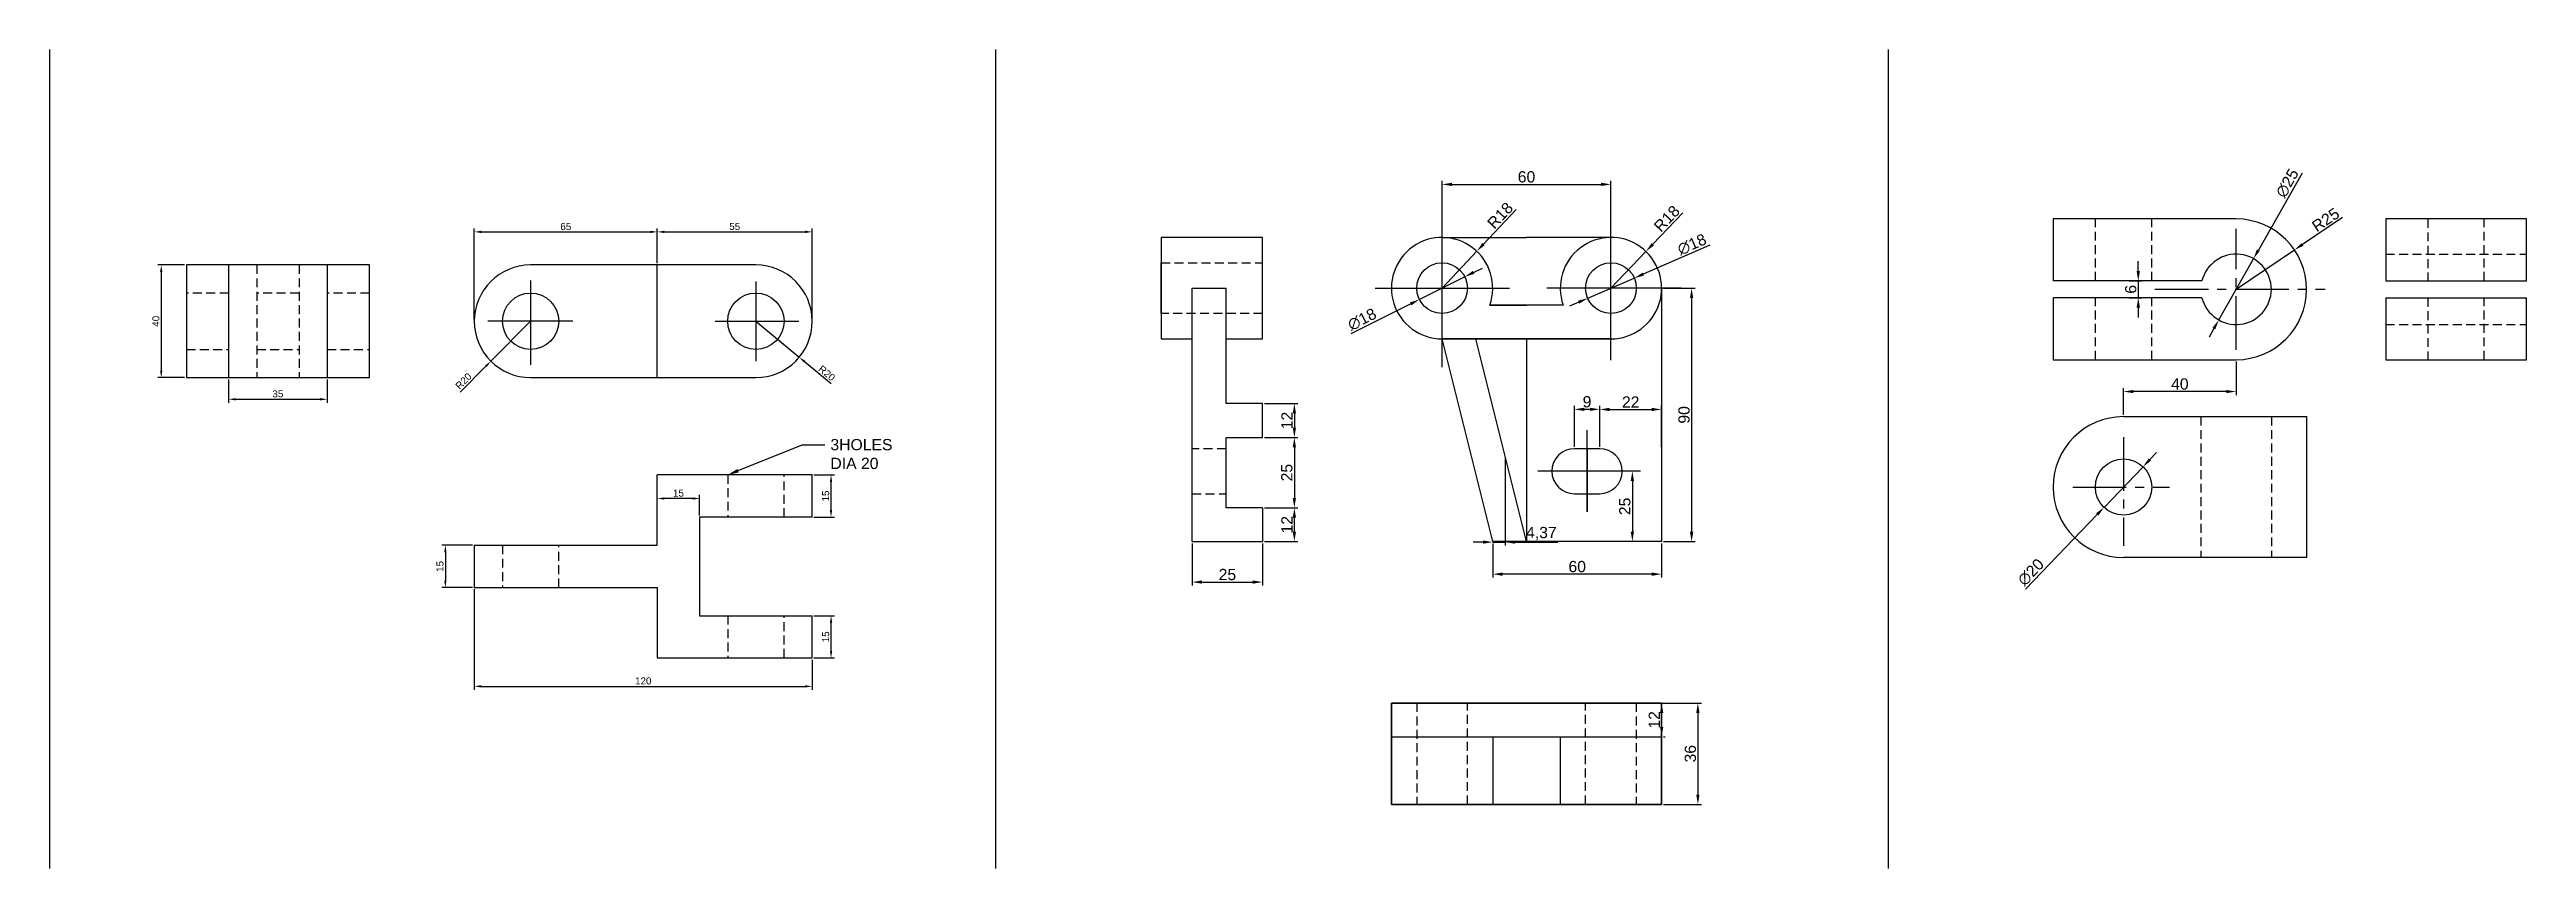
# Model space of a CAD drawing. Header units: millimetres. Extents: x 0 to 8460, y 0 to 1619.
# Drawn here: x 3336 to 4216, y 1328 to 1619 of the extents above; entities that cross this region are included whole.
import ezdxf
from ezdxf import colors
from ezdxf.entities.mleader import LeaderData, LeaderLine
from ezdxf.math import Vec2, Vec3

# ---------------------------------------------------------------- set-up
doc = ezdxf.new("R2010")
doc.units = ezdxf.units.MM
doc.linetypes.add('CENTER2', pattern=[28.575, 19.05, -3.175, 3.175, -3.175])
doc.linetypes.add('HIDDEN2', pattern=[4.7625, 3.175, -1.5875])
doc.styles.get("Standard").update_dxf_attribs({"font": 'arial.ttf'})
doc.dimstyles.new('Copy of ISO-25 1', dxfattribs={"dimtxt": 2.5, "dimasz": 2.5, "dimexe": 1.25, "dimexo": 0.625, "dimtad": 1, "dimtxsty": 'Standard', "dimcen": 2.5, "dimadec": 0, "dimazin": 0, "dimtfac": 1, "dimtmove": 0, "dimatfit": 3, "dimfxl": 1, "dimarcsym": 0})
doc.dimstyles.new('Copy of ISO-25 4', dxfattribs={"dimtxt": 4, "dimasz": 3.5, "dimexe": 1.25, "dimexo": 0.625, "dimtad": 1, "dimtxsty": 'Standard', "dimcen": 2.5, "dimadec": 0, "dimazin": 0, "dimtfac": 1, "dimtmove": 0, "dimatfit": 3, "dimfxl": 1, "dimarcsym": 0})

msp = doc.modelspace()

# ---------------------------------------------------------------- blocks, each defined once
blk = doc.blocks.new('*D43')
at = {"color": 0, "lineweight": -2, "transparency": 16777216}
for p, q in [((3486.61, 1427.42), (3486.61, 1391.71)), ((3606.61, 1402.42), (3606.61, 1391.71)), ((3489.11, 1392.96), (3604.11, 1392.96))]:
    blk.add_line(p, q, dxfattribs=at)
at = {"color": 0, "transparency": 16777216}
for points in [[(3489.11, 1393.37), (3489.11, 1392.54), (3486.61, 1392.96)], [(3604.11, 1393.37), (3604.11, 1392.54), (3606.61, 1392.96)]]:
    blk.add_solid(points, dxfattribs=at)
at = {"layer": 'Defpoints', "color": 0, "transparency": 16777216}
for p in [(3486.61, 1428.04), (3606.61, 1403.04), (3606.61, 1392.96)]:
    blk.add_point(p, dxfattribs=at)
at = {"color": 0, "transparency": 16777216, "insert": (3546.61, 1394.86), "char_height": 2.5, "attachment_point": 5}
blk.add_mtext('120', dxfattribs=at)
blk = doc.blocks.new('*D44')
at = {"color": 0, "lineweight": -2, "transparency": 16777216}
for p, q in [((3486.61, 1523.22), (3486.61, 1555.58)), ((3489.11, 1554.33), (3549.11, 1554.33)), ((3551.61, 1543.22), (3551.61, 1555.58))]:
    blk.add_line(p, q, dxfattribs=at)
at = {"color": 0, "transparency": 16777216}
for points in [[(3489.11, 1554.75), (3489.11, 1553.91), (3486.61, 1554.33)], [(3549.11, 1554.75), (3549.11, 1553.91), (3551.61, 1554.33)]]:
    blk.add_solid(points, dxfattribs=at)
at = {"layer": 'Defpoints', "color": 0, "transparency": 16777216}
for p in [(3551.61, 1554.33), (3551.61, 1542.59), (3486.61, 1522.59)]:
    blk.add_point(p, dxfattribs=at)
at = {"color": 0, "transparency": 16777216, "insert": (3519.11, 1556.23), "char_height": 2.5, "attachment_point": 5}
blk.add_mtext('65', dxfattribs=at)
blk = doc.blocks.new('*D45')
at = {"color": 0, "lineweight": -2, "transparency": 16777216}
for p, q in [((3551.61, 1543.22), (3551.61, 1555.58)), ((3554.11, 1554.33), (3604.11, 1554.33)), ((3606.61, 1523.22), (3606.61, 1555.58))]:
    blk.add_line(p, q, dxfattribs=at)
at = {"color": 0, "transparency": 16777216}
for points in [[(3554.11, 1554.75), (3554.11, 1553.91), (3551.61, 1554.33)], [(3604.11, 1554.75), (3604.11, 1553.91), (3606.61, 1554.33)]]:
    blk.add_solid(points, dxfattribs=at)
at = {"layer": 'Defpoints', "color": 0, "transparency": 16777216}
for p in [(3606.61, 1554.33), (3551.61, 1542.59), (3606.61, 1522.59)]:
    blk.add_point(p, dxfattribs=at)
at = {"color": 0, "transparency": 16777216, "insert": (3579.11, 1556.23), "char_height": 2.5, "attachment_point": 5}
blk.add_mtext('55', dxfattribs=at)
blk = doc.blocks.new('*D46')
at = {"color": 0, "lineweight": -2, "transparency": 16777216}
for p, q in [((3383.72, 1542.59), (3374.15, 1542.59)), ((3375.4, 1540.09), (3375.4, 1505.09)), ((3383.72, 1502.59), (3374.15, 1502.59))]:
    blk.add_line(p, q, dxfattribs=at)
at = {"color": 0, "transparency": 16777216}
for points in [[(3374.98, 1540.09), (3375.81, 1540.09), (3375.4, 1542.59)], [(3374.98, 1505.09), (3375.81, 1505.09), (3375.4, 1502.59)]]:
    blk.add_solid(points, dxfattribs=at)
at = {"layer": 'Defpoints', "color": 0, "transparency": 16777216}
for p in [(3384.34, 1542.59), (3375.4, 1502.59), (3384.34, 1502.59)]:
    blk.add_point(p, dxfattribs=at)
at = {"color": 0, "transparency": 16777216, "insert": (3373.5, 1522.59), "char_height": 2.5, "attachment_point": 5, "rotation": 90}
blk.add_mtext('40', dxfattribs=at)
blk = doc.blocks.new('*D47')
at = {"color": 0, "lineweight": -2, "transparency": 16777216}
for p, q in [((3506.61, 1522.59), (3492.5, 1508.42)), ((3481.58, 1497.44), (3490.74, 1506.65))]:
    blk.add_line(p, q, dxfattribs=at)
at = {"color": 0, "transparency": 16777216}
blk.add_solid([(3490.44, 1506.94), (3491.03, 1506.35), (3492.5, 1508.42)], dxfattribs=at)
at = {"layer": 'Defpoints', "color": 0, "transparency": 16777216}
for p in [(3506.61, 1522.59), (3492.5, 1508.42)]:
    blk.add_point(p, dxfattribs=at)
at = {"color": 0, "transparency": 16777216, "insert": (3482.78, 1501.34), "char_height": 2.5, "attachment_point": 5, "rotation": 45.14172}
blk.add_mtext('R20', dxfattribs=at)
blk = doc.blocks.new('*D48')
at = {"color": 0, "lineweight": -2, "transparency": 16777216}
for p, q in [((3586.61, 1522.59), (3602.01, 1509.83)), ((3613.4, 1500.39), (3603.93, 1508.23))]:
    blk.add_line(p, q, dxfattribs=at)
at = {"color": 0, "transparency": 16777216}
blk.add_solid([(3604.2, 1508.56), (3603.67, 1507.91), (3602.01, 1509.83)], dxfattribs=at)
at = {"layer": 'Defpoints', "color": 0, "transparency": 16777216}
for p in [(3586.61, 1522.59), (3602.01, 1509.83)]:
    blk.add_point(p, dxfattribs=at)
at = {"color": 0, "transparency": 16777216, "insert": (3611.83, 1504.15), "char_height": 2.5, "attachment_point": 5, "rotation": 320.3414}
blk.add_mtext('R20', dxfattribs=at)
blk = doc.blocks.new('*D49')
at = {"color": 0, "lineweight": -2, "transparency": 16777216}
for p, q in [((3485.99, 1443.04), (3475.07, 1443.04)), ((3476.32, 1440.54), (3476.32, 1430.54)), ((3485.99, 1428.04), (3475.07, 1428.04))]:
    blk.add_line(p, q, dxfattribs=at)
at = {"color": 0, "transparency": 16777216}
for points in [[(3475.91, 1440.54), (3476.74, 1440.54), (3476.32, 1443.04)], [(3475.91, 1430.54), (3476.74, 1430.54), (3476.32, 1428.04)]]:
    blk.add_solid(points, dxfattribs=at)
at = {"layer": 'Defpoints', "color": 0, "transparency": 16777216}
for p in [(3486.61, 1443.04), (3476.32, 1428.04), (3486.61, 1428.04)]:
    blk.add_point(p, dxfattribs=at)
at = {"color": 0, "transparency": 16777216, "insert": (3474.42, 1435.54), "char_height": 2.5, "attachment_point": 5, "rotation": 90}
blk.add_mtext('15', dxfattribs=at)
blk = doc.blocks.new('*D50')
at = {"color": 0, "lineweight": -2, "transparency": 16777216}
for p, q in [((3607.24, 1468.04), (3614.56, 1468.04)), ((3613.31, 1455.54), (3613.31, 1465.54)), ((3607.24, 1453.04), (3614.56, 1453.04))]:
    blk.add_line(p, q, dxfattribs=at)
at = {"color": 0, "transparency": 16777216}
for points in [[(3612.9, 1465.54), (3613.73, 1465.54), (3613.31, 1468.04)], [(3612.9, 1455.54), (3613.73, 1455.54), (3613.31, 1453.04)]]:
    blk.add_solid(points, dxfattribs=at)
at = {"layer": 'Defpoints', "color": 0, "transparency": 16777216}
for p in [(3606.61, 1468.04), (3613.31, 1468.04), (3606.61, 1453.04)]:
    blk.add_point(p, dxfattribs=at)
at = {"color": 0, "transparency": 16777216, "insert": (3611.41, 1460.54), "char_height": 2.5, "attachment_point": 5, "rotation": 90}
blk.add_mtext('15', dxfattribs=at)
blk = doc.blocks.new('*D51')
at = {"color": 0, "lineweight": -2, "transparency": 16777216}
for p, q in [((3607.24, 1418.04), (3614.56, 1418.04)), ((3613.31, 1405.54), (3613.31, 1415.54)), ((3607.24, 1403.04), (3614.56, 1403.04))]:
    blk.add_line(p, q, dxfattribs=at)
at = {"color": 0, "transparency": 16777216}
for points in [[(3612.9, 1415.54), (3613.73, 1415.54), (3613.31, 1418.04)], [(3612.9, 1405.54), (3613.73, 1405.54), (3613.31, 1403.04)]]:
    blk.add_solid(points, dxfattribs=at)
at = {"layer": 'Defpoints', "color": 0, "transparency": 16777216}
for p in [(3606.61, 1418.04), (3613.31, 1418.04), (3606.61, 1403.04)]:
    blk.add_point(p, dxfattribs=at)
at = {"color": 0, "transparency": 16777216, "insert": (3611.41, 1410.54), "char_height": 2.5, "attachment_point": 5, "rotation": 90}
blk.add_mtext('15', dxfattribs=at)
blk = doc.blocks.new('*D52')
at = {"color": 0, "lineweight": -2, "transparency": 16777216}
for p, q in [((3551.61, 1453.67), (3551.61, 1460.91)), ((3566.61, 1453.67), (3566.61, 1460.91)), ((3564.11, 1459.66), (3554.11, 1459.66))]:
    blk.add_line(p, q, dxfattribs=at)
at = {"color": 0, "transparency": 16777216}
for points in [[(3554.11, 1460.07), (3554.11, 1459.24), (3551.61, 1459.66)], [(3564.11, 1460.07), (3564.11, 1459.24), (3566.61, 1459.66)]]:
    blk.add_solid(points, dxfattribs=at)
at = {"layer": 'Defpoints', "color": 0, "transparency": 16777216}
for p in [(3551.61, 1459.66), (3551.61, 1453.04), (3566.61, 1453.04)]:
    blk.add_point(p, dxfattribs=at)
at = {"color": 0, "transparency": 16777216, "insert": (3559.11, 1461.56), "char_height": 2.5, "attachment_point": 5}
blk.add_mtext('15', dxfattribs=at)
blk = doc.blocks.new('*D53')
at = {"color": 0, "lineweight": -2, "transparency": 16777216}
for p, q in [((3399.34, 1501.97), (3399.34, 1493.64)), ((3434.34, 1501.97), (3434.34, 1493.64)), ((3401.84, 1494.89), (3431.84, 1494.89))]:
    blk.add_line(p, q, dxfattribs=at)
at = {"color": 0, "transparency": 16777216}
for points in [[(3401.84, 1495.31), (3401.84, 1494.47), (3399.34, 1494.89)], [(3431.84, 1495.31), (3431.84, 1494.47), (3434.34, 1494.89)]]:
    blk.add_solid(points, dxfattribs=at)
at = {"layer": 'Defpoints', "color": 0, "transparency": 16777216}
for p in [(3399.34, 1502.59), (3434.34, 1502.59), (3434.34, 1494.89)]:
    blk.add_point(p, dxfattribs=at)
at = {"color": 0, "transparency": 16777216, "insert": (3416.84, 1496.79), "char_height": 2.5, "attachment_point": 5}
blk.add_mtext('35', dxfattribs=at)
blk = doc.blocks.new('*D54')
at = {"color": 0, "lineweight": -2, "transparency": 16777216}
for p, q in [((3908.97, 1534.35), (3920.22, 1534.35)), ((3918.97, 1530.85), (3918.97, 1447.85)), ((3908.97, 1444.35), (3920.22, 1444.35))]:
    blk.add_line(p, q, dxfattribs=at)
at = {"color": 0, "transparency": 16777216}
for points in [[(3918.39, 1530.85), (3919.56, 1530.85), (3918.97, 1534.35)], [(3918.39, 1447.85), (3919.56, 1447.85), (3918.97, 1444.35)]]:
    blk.add_solid(points, dxfattribs=at)
at = {"layer": 'Defpoints', "color": 0, "transparency": 16777216}
for p in [(3908.34, 1534.35), (3908.34, 1444.35), (3918.97, 1444.35)]:
    blk.add_point(p, dxfattribs=at)
at = {"color": 0, "transparency": 16777216, "insert": (3916.31, 1489.35), "char_height": 4, "attachment_point": 5, "rotation": 90}
blk.add_mtext('90', dxfattribs=at)
blk = doc.blocks.new('*D55')
at = {"color": 0, "lineweight": -2, "transparency": 16777216}
for p, q in [((3848.34, 1443.72), (3848.34, 1431.55)), ((3908.34, 1443.72), (3908.34, 1431.55)), ((3904.84, 1432.8), (3851.84, 1432.8))]:
    blk.add_line(p, q, dxfattribs=at)
at = {"color": 0, "transparency": 16777216}
for points in [[(3851.84, 1433.38), (3851.84, 1432.21), (3848.34, 1432.8)], [(3904.84, 1433.38), (3904.84, 1432.21), (3908.34, 1432.8)]]:
    blk.add_solid(points, dxfattribs=at)
at = {"layer": 'Defpoints', "color": 0, "transparency": 16777216}
for p in [(3848.34, 1444.35), (3908.34, 1444.35), (3848.34, 1432.8)]:
    blk.add_point(p, dxfattribs=at)
at = {"color": 0, "transparency": 16777216, "insert": (3878.34, 1435.46), "char_height": 4, "attachment_point": 5}
blk.add_mtext('60', dxfattribs=at)
blk = doc.blocks.new('*D56')
at = {"color": 0, "lineweight": -2, "transparency": 16777216}
for p, q in [((3852.71, 1474.26), (3852.71, 1442.93)), ((3844.84, 1444.18), (3841.34, 1444.18)), ((3848.34, 1444.18), (3852.71, 1444.18)), ((3848.34, 1443.72), (3848.34, 1442.93)), ((3856.21, 1444.18), (3871.51, 1444.18))]:
    blk.add_line(p, q, dxfattribs=at)
at = {"color": 0, "transparency": 16777216}
for points in [[(3844.84, 1444.76), (3844.84, 1443.6), (3848.34, 1444.18)], [(3856.21, 1444.76), (3856.21, 1443.6), (3852.71, 1444.18)]]:
    blk.add_solid(points, dxfattribs=at)
at = {"layer": 'Defpoints', "color": 0, "transparency": 16777216}
for p in [(3852.71, 1474.89), (3848.34, 1444.35), (3852.71, 1444.18)]:
    blk.add_point(p, dxfattribs=at)
at = {"color": 0, "transparency": 16777216, "insert": (3865.61, 1447.21), "char_height": 4, "attachment_point": 5}
blk.add_mtext('4,37', dxfattribs=at)
blk = doc.blocks.new('*D57')
at = {"color": 0, "lineweight": -2, "transparency": 16777216}
for p, q in [((3900.23, 1469.35), (3896.68, 1469.35)), ((3897.93, 1465.85), (3897.93, 1447.85)), ((3900.23, 1444.35), (3896.68, 1444.35))]:
    blk.add_line(p, q, dxfattribs=at)
at = {"color": 0, "transparency": 16777216}
for points in [[(3897.35, 1465.85), (3898.51, 1465.85), (3897.93, 1469.35)], [(3897.35, 1447.85), (3898.51, 1447.85), (3897.93, 1444.35)]]:
    blk.add_solid(points, dxfattribs=at)
at = {"layer": 'Defpoints', "color": 0, "transparency": 16777216}
for p in [(3900.86, 1469.35), (3897.93, 1444.35), (3900.86, 1444.35)]:
    blk.add_point(p, dxfattribs=at)
at = {"color": 0, "transparency": 16777216, "insert": (3895.26, 1456.85), "char_height": 4, "attachment_point": 5, "rotation": 90}
blk.add_mtext('25', dxfattribs=at)
blk = doc.blocks.new('*D58')
at = {"color": 0, "lineweight": -2, "transparency": 16777216}
for p, q in [((3915.84, 1561.11), (3905.17, 1549.91)), ((3890.34, 1534.35), (3902.76, 1547.38))]:
    blk.add_line(p, q, dxfattribs=at)
at = {"color": 0, "transparency": 16777216}
blk.add_solid([(3904.75, 1550.32), (3905.59, 1549.51), (3902.76, 1547.38)], dxfattribs=at)
at = {"layer": 'Defpoints', "color": 0, "transparency": 16777216}
for p in [(3902.76, 1547.38), (3890.34, 1534.35)]:
    blk.add_point(p, dxfattribs=at)
at = {"color": 0, "transparency": 16777216, "insert": (3910.18, 1559.04), "char_height": 4, "attachment_point": 5, "rotation": 46.38992}
blk.add_mtext('R18', dxfattribs=at)
blk = doc.blocks.new('*D59')
at = {"color": 0, "lineweight": -2, "transparency": 16777216}
for p, q in [((3856.63, 1562.26), (3845.08, 1550)), ((3830.34, 1534.35), (3842.68, 1547.45))]:
    blk.add_line(p, q, dxfattribs=at)
at = {"color": 0, "transparency": 16777216}
blk.add_solid([(3844.66, 1550.4), (3845.51, 1549.6), (3842.68, 1547.45)], dxfattribs=at)
at = {"layer": 'Defpoints', "color": 0, "transparency": 16777216}
for p in [(3842.68, 1547.45), (3830.34, 1534.35)]:
    blk.add_point(p, dxfattribs=at)
at = {"color": 0, "transparency": 16777216, "insert": (3850.98, 1560.15), "char_height": 4, "attachment_point": 5, "rotation": 46.71595}
blk.add_mtext('R18', dxfattribs=at)
blk = doc.blocks.new('*D60')
at = {"color": 0, "lineweight": -2, "transparency": 16777216}
for p, q in [((3841.52, 1539.94), (3844.65, 1541.5)), ((3838.39, 1538.37), (3822.29, 1530.32)), ((3798.11, 1518.23), (3819.16, 1528.75))]:
    blk.add_line(p, q, dxfattribs=at)
at = {"color": 0, "transparency": 16777216}
for points in [[(3841.26, 1540.46), (3841.78, 1539.42), (3838.39, 1538.37)], [(3818.9, 1529.28), (3819.42, 1528.23), (3822.29, 1530.32)]]:
    blk.add_solid(points, dxfattribs=at)
at = {"layer": 'Defpoints', "color": 0, "transparency": 16777216}
for p in [(3838.39, 1538.37), (3822.29, 1530.32)]:
    blk.add_point(p, dxfattribs=at)
at = {"color": 0, "transparency": 16777216, "insert": (3801.94, 1523.25), "char_height": 4, "attachment_point": 5, "rotation": 26.57372}
blk.add_mtext('∅18', dxfattribs=at)
blk = doc.blocks.new('*D61')
at = {"color": 0, "lineweight": -2, "transparency": 16777216}
for p, q in [((3925.41, 1549.56), (3901.81, 1539.32)), ((3882.08, 1530.77), (3898.6, 1537.93)), ((3878.87, 1529.37), (3875.66, 1527.98))]:
    blk.add_line(p, q, dxfattribs=at)
at = {"color": 0, "transparency": 16777216}
for points in [[(3901.58, 1539.86), (3902.04, 1538.79), (3898.6, 1537.93)], [(3878.64, 1529.91), (3879.1, 1528.84), (3882.08, 1530.77)]]:
    blk.add_solid(points, dxfattribs=at)
at = {"layer": 'Defpoints', "color": 0, "transparency": 16777216}
for p in [(3898.6, 1537.93), (3882.08, 1530.77)]:
    blk.add_point(p, dxfattribs=at)
at = {"color": 0, "transparency": 16777216, "insert": (3919.1, 1549.85), "char_height": 4, "attachment_point": 5, "rotation": 23.44732}
blk.add_mtext('∅18', dxfattribs=at)
blk = doc.blocks.new('*D62')
at = {"color": 0, "lineweight": -2, "transparency": 16777216}
for p, q in [((3830.34, 1552.97), (3830.34, 1572.44)), ((3833.84, 1571.19), (3886.84, 1571.19)), ((3890.34, 1552.97), (3890.34, 1572.44))]:
    blk.add_line(p, q, dxfattribs=at)
at = {"color": 0, "transparency": 16777216}
for points in [[(3833.84, 1571.77), (3833.84, 1570.6), (3830.34, 1571.19)], [(3886.84, 1571.77), (3886.84, 1570.6), (3890.34, 1571.19)]]:
    blk.add_solid(points, dxfattribs=at)
at = {"layer": 'Defpoints', "color": 0, "transparency": 16777216}
for p in [(3890.34, 1571.19), (3830.34, 1552.35), (3890.34, 1552.35)]:
    blk.add_point(p, dxfattribs=at)
at = {"color": 0, "transparency": 16777216, "insert": (3860.34, 1573.85), "char_height": 4, "attachment_point": 5}
blk.add_mtext('60', dxfattribs=at)
blk = doc.blocks.new('*D63')
at = {"color": 0, "lineweight": -2, "transparency": 16777216}
for p, q in [((3908.97, 1387.04), (3922.46, 1387.04)), ((3921.21, 1383.54), (3921.21, 1354.54)), ((3908.97, 1351.04), (3922.46, 1351.04))]:
    blk.add_line(p, q, dxfattribs=at)
at = {"color": 0, "transparency": 16777216}
for points in [[(3920.62, 1383.54), (3921.79, 1383.54), (3921.21, 1387.04)], [(3920.62, 1354.54), (3921.79, 1354.54), (3921.21, 1351.04)]]:
    blk.add_solid(points, dxfattribs=at)
at = {"layer": 'Defpoints', "color": 0, "transparency": 16777216}
for p in [(3908.34, 1387.04), (3908.34, 1351.04), (3921.21, 1351.04)]:
    blk.add_point(p, dxfattribs=at)
at = {"color": 0, "transparency": 16777216, "insert": (3918.54, 1369.04), "char_height": 4, "attachment_point": 5, "rotation": 90}
blk.add_mtext('36', dxfattribs=at)
blk = doc.blocks.new('*D64')
at = {"color": 0, "lineweight": -2, "transparency": 16777216}
for p, q in [((3863.68, 1387.04), (3909.59, 1387.04)), ((3908.34, 1378.54), (3908.34, 1383.54)), ((3908.97, 1375.04), (3909.59, 1375.04))]:
    blk.add_line(p, q, dxfattribs=at)
at = {"color": 0, "transparency": 16777216}
for points in [[(3907.76, 1383.54), (3908.92, 1383.54), (3908.34, 1387.04)], [(3907.76, 1378.54), (3908.92, 1378.54), (3908.34, 1375.04)]]:
    blk.add_solid(points, dxfattribs=at)
at = {"layer": 'Defpoints', "color": 0, "transparency": 16777216}
for p in [(3863.06, 1387.04), (3908.34, 1387.04), (3908.34, 1375.04)]:
    blk.add_point(p, dxfattribs=at)
at = {"color": 0, "transparency": 16777216, "insert": (3905.71, 1381.04), "char_height": 4, "attachment_point": 5, "rotation": 90}
blk.add_mtext('12', dxfattribs=at)
blk = doc.blocks.new('*D65')
at = {"color": 0, "lineweight": -2, "transparency": 16777216}
for p, q in [((3877.34, 1477.97), (3877.34, 1492.57)), ((3880.84, 1491.32), (3882.84, 1491.32)), ((3886.34, 1477.97), (3886.34, 1492.57))]:
    blk.add_line(p, q, dxfattribs=at)
at = {"color": 0, "transparency": 16777216}
for points in [[(3880.84, 1491.91), (3880.84, 1490.74), (3877.34, 1491.32)], [(3882.84, 1491.91), (3882.84, 1490.74), (3886.34, 1491.32)]]:
    blk.add_solid(points, dxfattribs=at)
at = {"layer": 'Defpoints', "color": 0, "transparency": 16777216}
for p in [(3886.34, 1491.32), (3877.34, 1477.35), (3886.34, 1477.35)]:
    blk.add_point(p, dxfattribs=at)
at = {"color": 0, "transparency": 16777216, "insert": (3881.84, 1493.99), "char_height": 4, "attachment_point": 5}
blk.add_mtext('9', dxfattribs=at)
blk = doc.blocks.new('*D66')
at = {"color": 0, "lineweight": -2, "transparency": 16777216}
for p, q in [((3886.34, 1477.97), (3886.34, 1492.52)), ((3889.84, 1491.27), (3904.84, 1491.27)), ((3908.34, 1477.97), (3908.34, 1492.52))]:
    blk.add_line(p, q, dxfattribs=at)
at = {"color": 0, "transparency": 16777216}
for points in [[(3889.84, 1491.86), (3889.84, 1490.69), (3886.34, 1491.27)], [(3904.84, 1491.86), (3904.84, 1490.69), (3908.34, 1491.27)]]:
    blk.add_solid(points, dxfattribs=at)
at = {"layer": 'Defpoints', "color": 0, "transparency": 16777216}
for p in [(3908.34, 1491.27), (3886.34, 1477.35), (3908.34, 1477.35)]:
    blk.add_point(p, dxfattribs=at)
at = {"color": 0, "transparency": 16777216, "insert": (3897.34, 1493.91), "char_height": 4, "attachment_point": 5}
blk.add_mtext('22', dxfattribs=at)
blk = doc.blocks.new('*D67')
at = {"color": 0, "lineweight": -2, "transparency": 16777216}
for p, q in [((3767.22, 1456.35), (3779.13, 1456.35)), ((3777.88, 1447.85), (3777.88, 1452.85)), ((3767.22, 1444.35), (3779.13, 1444.35))]:
    blk.add_line(p, q, dxfattribs=at)
at = {"color": 0, "transparency": 16777216}
for points in [[(3777.29, 1452.85), (3778.46, 1452.85), (3777.88, 1456.35)], [(3777.29, 1447.85), (3778.46, 1447.85), (3777.88, 1444.35)]]:
    blk.add_solid(points, dxfattribs=at)
at = {"layer": 'Defpoints', "color": 0, "transparency": 16777216}
for p in [(3766.6, 1456.35), (3777.88, 1456.35), (3766.6, 1444.35)]:
    blk.add_point(p, dxfattribs=at)
at = {"color": 0, "transparency": 16777216, "insert": (3775.24, 1450.35), "char_height": 4, "attachment_point": 5, "rotation": 90}
blk.add_mtext('12', dxfattribs=at)
blk = doc.blocks.new('*D68')
at = {"color": 0, "lineweight": -2, "transparency": 16777216}
for p, q in [((3767.22, 1481.35), (3779.13, 1481.35)), ((3777.88, 1477.85), (3777.88, 1459.85)), ((3767.22, 1456.35), (3779.13, 1456.35))]:
    blk.add_line(p, q, dxfattribs=at)
at = {"color": 0, "transparency": 16777216}
for points in [[(3777.29, 1477.85), (3778.46, 1477.85), (3777.88, 1481.35)], [(3777.29, 1459.85), (3778.46, 1459.85), (3777.88, 1456.35)]]:
    blk.add_solid(points, dxfattribs=at)
at = {"layer": 'Defpoints', "color": 0, "transparency": 16777216}
for p in [(3766.6, 1481.35), (3766.6, 1456.35), (3777.88, 1456.35)]:
    blk.add_point(p, dxfattribs=at)
at = {"color": 0, "transparency": 16777216, "insert": (3775.21, 1468.85), "char_height": 4, "attachment_point": 5, "rotation": 90}
blk.add_mtext('25', dxfattribs=at)
blk = doc.blocks.new('*D69')
at = {"color": 0, "lineweight": -2, "transparency": 16777216}
for p, q in [((3767.22, 1493.35), (3779.13, 1493.35)), ((3777.88, 1489.85), (3777.88, 1484.85)), ((3767.22, 1481.35), (3779.13, 1481.35))]:
    blk.add_line(p, q, dxfattribs=at)
at = {"color": 0, "transparency": 16777216}
for points in [[(3777.29, 1489.85), (3778.46, 1489.85), (3777.88, 1493.35)], [(3777.29, 1484.85), (3778.46, 1484.85), (3777.88, 1481.35)]]:
    blk.add_solid(points, dxfattribs=at)
at = {"layer": 'Defpoints', "color": 0, "transparency": 16777216}
for p in [(3766.6, 1493.35), (3766.6, 1481.35), (3777.88, 1481.35)]:
    blk.add_point(p, dxfattribs=at)
at = {"color": 0, "transparency": 16777216, "insert": (3775.24, 1487.35), "char_height": 4, "attachment_point": 5, "rotation": 90}
blk.add_mtext('12', dxfattribs=at)
blk = doc.blocks.new('*D70')
at = {"color": 0, "lineweight": -2, "transparency": 16777216}
for p, q in [((3741.6, 1443.72), (3741.6, 1428.73)), ((3766.6, 1443.72), (3766.6, 1428.73)), ((3745.1, 1429.98), (3763.1, 1429.98))]:
    blk.add_line(p, q, dxfattribs=at)
at = {"color": 0, "transparency": 16777216}
for points in [[(3745.1, 1430.56), (3745.1, 1429.4), (3741.6, 1429.98)], [(3763.1, 1430.56), (3763.1, 1429.4), (3766.6, 1429.98)]]:
    blk.add_solid(points, dxfattribs=at)
at = {"layer": 'Defpoints', "color": 0, "transparency": 16777216}
for p in [(3741.6, 1444.35), (3766.6, 1444.35), (3766.6, 1429.98)]:
    blk.add_point(p, dxfattribs=at)
at = {"color": 0, "transparency": 16777216, "insert": (3754.1, 1432.65), "char_height": 4, "attachment_point": 5}
blk.add_mtext('25', dxfattribs=at)
blk = doc.blocks.new('*D71')
at = {"color": 0, "lineweight": -2, "transparency": 16777216}
for p, q in [((4112.39, 1508.31), (4112.39, 1496.38)), ((4072.39, 1489.35), (4072.39, 1498.88)), ((4108.89, 1497.63), (4075.89, 1497.63))]:
    blk.add_line(p, q, dxfattribs=at)
at = {"color": 0, "transparency": 16777216}
for points in [[(4075.89, 1498.21), (4075.89, 1497.05), (4072.39, 1497.63)], [(4108.89, 1498.21), (4108.89, 1497.05), (4112.39, 1497.63)]]:
    blk.add_solid(points, dxfattribs=at)
at = {"layer": 'Defpoints', "color": 0, "transparency": 16777216}
for p in [(4112.39, 1508.93), (4072.39, 1497.63), (4072.39, 1488.73)]:
    blk.add_point(p, dxfattribs=at)
at = {"color": 0, "transparency": 16777216, "insert": (4092.39, 1500.3), "char_height": 4, "attachment_point": 5}
blk.add_mtext('40', dxfattribs=at)
blk = doc.blocks.new('*D72')
at = {"color": 0, "lineweight": -2, "transparency": 16777216}
for p, q in [((4079.31, 1470.94), (4065.46, 1456.51)), ((4081.74, 1473.46), (4084.16, 1475.99)), ((4037.57, 1427.46), (4063.04, 1453.99))]:
    blk.add_line(p, q, dxfattribs=at)
at = {"color": 0, "transparency": 16777216}
for points in [[(4081.32, 1473.87), (4082.16, 1473.06), (4079.31, 1470.94)], [(4062.62, 1454.39), (4063.46, 1453.58), (4065.46, 1456.51)]]:
    blk.add_solid(points, dxfattribs=at)
at = {"layer": 'Defpoints', "color": 0, "transparency": 16777216}
for p in [(4079.31, 1470.94), (4065.46, 1456.51)]:
    blk.add_point(p, dxfattribs=at)
at = {"color": 0, "transparency": 16777216, "insert": (4039.49, 1433.47), "char_height": 4, "attachment_point": 5, "rotation": 46.16394}
blk.add_mtext('∅20', dxfattribs=at)
blk = doc.blocks.new('*D73')
at = {"color": 0, "lineweight": -2, "transparency": 16777216}
for p, q in [((4150.17, 1559.45), (4136.01, 1549.88)), ((4112.39, 1533.93), (4133.11, 1547.92))]:
    blk.add_line(p, q, dxfattribs=at)
at = {"color": 0, "transparency": 16777216}
blk.add_solid([(4135.68, 1550.37), (4136.33, 1549.4), (4133.11, 1547.92)], dxfattribs=at)
at = {"layer": 'Defpoints', "color": 0, "transparency": 16777216}
for p in [(4133.11, 1547.92), (4112.39, 1533.93)]:
    blk.add_point(p, dxfattribs=at)
at = {"color": 0, "transparency": 16777216, "insert": (4144.18, 1558.62), "char_height": 4, "attachment_point": 5, "rotation": 34.03593}
blk.add_mtext('R25', dxfattribs=at)
blk = doc.blocks.new('*D74')
at = {"color": 0, "lineweight": -2, "transparency": 16777216}
for p, q in [((4135.79, 1575.19), (4120.28, 1547.85)), ((4106.22, 1523.06), (4118.56, 1544.8)), ((4104.49, 1520.01), (4102.77, 1516.97))]:
    blk.add_line(p, q, dxfattribs=at)
at = {"color": 0, "transparency": 16777216}
for points in [[(4119.78, 1548.13), (4120.79, 1547.56), (4118.56, 1544.8)], [(4103.99, 1520.3), (4105, 1519.73), (4106.22, 1523.06)]]:
    blk.add_solid(points, dxfattribs=at)
at = {"layer": 'Defpoints', "color": 0, "transparency": 16777216}
for p in [(4118.56, 1544.8), (4106.22, 1523.06)]:
    blk.add_point(p, dxfattribs=at)
at = {"color": 0, "transparency": 16777216, "insert": (4130.57, 1571.62), "char_height": 4, "attachment_point": 5, "rotation": 60.43448}
blk.add_mtext('∅25', dxfattribs=at)
blk = doc.blocks.new('*D75')
at = {"color": 0, "lineweight": -2, "transparency": 16777216}
for p, q in [((4077.63, 1540.43), (4077.63, 1543.93)), ((4074.45, 1536.93), (4078.88, 1536.93)), ((4074.45, 1530.93), (4078.88, 1530.93)), ((4077.63, 1536.93), (4077.63, 1530.93)), ((4077.63, 1527.43), (4077.63, 1523.93))]:
    blk.add_line(p, q, dxfattribs=at)
at = {"color": 0, "transparency": 16777216}
for points in [[(4077.04, 1540.43), (4078.21, 1540.43), (4077.63, 1536.93)], [(4077.04, 1527.43), (4078.21, 1527.43), (4077.63, 1530.93)]]:
    blk.add_solid(points, dxfattribs=at)
at = {"layer": 'Defpoints', "color": 0, "transparency": 16777216}
for p in [(4073.82, 1536.93), (4073.82, 1530.93), (4077.63, 1530.93)]:
    blk.add_point(p, dxfattribs=at)
at = {"color": 0, "transparency": 16777216, "insert": (4074.96, 1533.93), "char_height": 4, "attachment_point": 5, "rotation": 90}
blk.add_mtext('6', dxfattribs=at)

# ---------------------------------------------------------------- dimensions: what is measured, and where the dimension line sits
for base, p1, p2, dimstyle, picture, middle in [((3890.341, 1571.186), (3830.341, 1552.346), (3890.341, 1552.346), 'Copy of ISO-25 4', '*D62', (3860.341, 1573.853)), ((3551.61, 1554.329), (3486.61, 1522.594), (3551.61, 1542.594), 'Copy of ISO-25 1', '*D44', (3519.11, 1556.23)), ((3606.61, 1554.329), (3551.61, 1542.594), (3606.61, 1522.594), 'Copy of ISO-25 1', '*D45', (3579.11, 1556.225)), ((4072.389, 1497.63), (4112.389, 1508.93), (4072.389, 1488.726), 'Copy of ISO-25 4', '*D71', (4092.389, 1500.297)), ((3434.341, 1494.89), (3399.341, 1502.594), (3434.341, 1502.594), 'Copy of ISO-25 1', '*D53', (3416.841, 1496.792)), ((3886.341, 1491.325), (3877.341, 1477.346), (3886.341, 1477.346), 'Copy of ISO-25 4', '*D65', (3881.841, 1493.992)), ((3908.341, 1491.272), (3886.341, 1477.346), (3908.341, 1477.346), 'Copy of ISO-25 4', '*D66', (3897.341, 1493.905)), ((3852.7059, 1444.1816), (3848.3406, 1444.3464), (3852.7059, 1474.8853), 'Copy of ISO-25 4', '*D56', (3865.6065, 1447.2105)), ((3551.61, 1459.657), (3566.61, 1453.045), (3551.61, 1453.045), 'Copy of ISO-25 1', '*D52', (3559.11, 1461.559)), ((3766.597, 1429.981), (3741.597, 1444.346), (3766.597, 1444.346), 'Copy of ISO-25 4', '*D70', (3754.097, 1432.649)), ((3848.341, 1432.797), (3908.341, 1444.346), (3848.341, 1444.346), 'Copy of ISO-25 4', '*D55', (3878.341, 1435.465)), ((3606.61, 1392.957), (3486.61, 1428.045), (3606.61, 1403.045), 'Copy of ISO-25 1', '*D43', (3546.61, 1394.858))]:
    dim = msp.add_linear_dim(base=base, p1=p1, p2=p2, dimstyle=dimstyle)
    dim.commit()
    dim.dimension.update_dxf_attribs({"geometry": picture, "text_midpoint": middle})
for p1, p2, picture, middle in [((4106.221, 1523.058), (4118.556, 1544.803), '*D74', (4132.989, 1570.245)), ((3882.084, 1530.765), (3898.597, 1537.928), '*D61', (3920.21, 1547.301)), ((3838.39, 1538.373), (3822.291, 1530.32), '*D60', (3803.185, 1520.764)), ((4079.315, 1470.939), (4065.463, 1456.513), '*D72', (4041.49, 1431.545))]:
    dim = msp.add_diameter_dim_2p(p1=p1, p2=p2, dimstyle='Copy of ISO-25 4')
    dim.commit()
    dim.dimension.update_dxf_attribs({"geometry": picture, "text_midpoint": middle, "dimtype": 163})
for center, mpoint, dimstyle, picture, middle in [((3830.341, 1534.346), (3842.682, 1547.45), 'Copy of ISO-25 4', '*D59', (3852.921, 1558.321)), ((3890.341, 1534.346), (3902.756, 1547.379), 'Copy of ISO-25 4', '*D58', (3912.109, 1557.197)), ((4112.389, 1533.93), (4133.106, 1547.923), 'Copy of ISO-25 4', '*D73', (4145.676, 1556.414)), ((3506.61, 1522.594), (3492.503, 1508.417), 'Copy of ISO-25 1', '*D47', (3484.127, 1500)), ((3586.61, 1522.594), (3602.007, 1509.83), 'Copy of ISO-25 1', '*D48', (3610.62, 1502.69))]:
    dim = msp.add_radius_dim(center=center, mpoint=mpoint, dimstyle=dimstyle)
    dim.commit()
    dim.dimension.update_dxf_attribs({"geometry": picture, "text_midpoint": middle, "dimtype": 164})
for base, p1, p2, dimstyle, picture, middle in [((3375.397, 1502.594), (3384.341, 1542.594), (3384.341, 1502.594), 'Copy of ISO-25 1', '*D46', (3373.496, 1522.594)), ((4077.628, 1530.93), (4073.821, 1536.93), (4073.821, 1530.93), 'Copy of ISO-25 4', '*D75', (4074.961, 1533.93)), ((3918.973, 1444.346), (3908.341, 1534.346), (3908.341, 1444.346), 'Copy of ISO-25 4', '*D54', (3916.305, 1489.346)), ((3777.876, 1481.346), (3766.597, 1493.346), (3766.597, 1481.346), 'Copy of ISO-25 4', '*D69', (3775.243, 1487.346)), ((3777.876, 1456.346), (3766.597, 1481.346), (3766.597, 1456.346), 'Copy of ISO-25 4', '*D68', (3775.209, 1468.846)), ((3897.931, 1444.346), (3900.856, 1469.346), (3900.856, 1444.346), 'Copy of ISO-25 4', '*D57', (3895.263, 1456.846)), ((3613.312, 1468.045), (3606.61, 1453.045), (3606.61, 1468.045), 'Copy of ISO-25 1', '*D50', (3611.41, 1460.545)), ((3777.876, 1456.346), (3766.597, 1444.346), (3766.597, 1456.346), 'Copy of ISO-25 4', '*D67', (3775.243, 1450.346)), ((3476.323, 1428.045), (3486.61, 1443.045), (3486.61, 1428.045), 'Copy of ISO-25 1', '*D49', (3474.421, 1435.545)), ((3613.312, 1418.045), (3606.61, 1403.045), (3606.61, 1418.045), 'Copy of ISO-25 1', '*D51', (3611.41, 1410.545)), ((3908.341, 1387.038), (3908.341, 1375.038), (3863.058, 1387.038), 'Copy of ISO-25 4', '*D64', (3905.707, 1381.038)), ((3921.208, 1351.038), (3908.341, 1387.038), (3908.341, 1351.038), 'Copy of ISO-25 4', '*D63', (3918.539, 1369.038))]:
    dim = msp.add_linear_dim(base=base, p1=p1, p2=p2, angle=90, dimstyle=dimstyle)
    dim.commit()
    dim.dimension.update_dxf_attribs({"geometry": picture, "text_midpoint": middle})

# ---------------------------------------------------------------- linework, layer by layer
for p, q in [((3335.73, 1619.069), (3335.73, 1328.3)), ((3671.77, 1619.069), (3671.77, 1328.3)), ((3988.771, 1619.069), (3988.771, 1328.3)), ((3830.341, 1506.341), (3830.341, 1560.344)), ((3890.341, 1508.828), (3890.341, 1563.186)), ((4112.389, 1558.93), (4047.389, 1558.93)), ((4047.389, 1558.93), (4047.389, 1536.93)), ((4165.507, 1558.93), (4165.507, 1536.93)), ((4215.507, 1558.93), (4165.507, 1558.93)), ((4215.507, 1536.93), (4215.507, 1558.93)), ((3766.597, 1552.346), (3730.597, 1552.346)), ((3730.597, 1552.346), (3730.597, 1534.346)), ((3766.597, 1516.346), (3766.597, 1552.346)), ((3830.341, 1552.346), (3860.341, 1552.346)), ((3890.341, 1552.346), (3860.341, 1552.346)), ((3449.341, 1542.594), (3384.341, 1542.594)), ((3384.341, 1542.594), (3384.341, 1502.594)), ((3399.341, 1542.594), (3399.341, 1502.594)), ((3434.341, 1542.594), (3434.341, 1502.594)), ((3449.341, 1502.594), (3449.341, 1542.594)), ((3586.61, 1542.594), (3506.61, 1542.594)), ((3551.61, 1502.594), (3551.61, 1542.594)), ((3730.597, 1525.346), (3730.597, 1543.346)), ((3384.341, 1532.594), (3384.341, 1512.594)), ((3506.61, 1537.07), (3506.61, 1507.113)), ((3586.61, 1536.736), (3586.61, 1508.452)), ((3730.597, 1534.346), (3730.597, 1516.346)), ((3741.597, 1444.346), (3741.597, 1534.346)), ((3741.597, 1534.346), (3753.597, 1534.346)), ((3753.597, 1493.346), (3753.597, 1534.346)), ((3806.628, 1534.346), (3854.268, 1534.346)), ((3872.341, 1534.346), (3867.506, 1534.346)), ((3915.223, 1534.346), (3872.341, 1534.346)), ((3908.341, 1534.346), (3908.341, 1444.346)), ((4100.254, 1536.93), (4047.389, 1536.93)), ((4100.254, 1530.93), (4047.389, 1530.93)), ((4047.389, 1530.93), (4047.389, 1508.93)), ((4165.507, 1536.93), (4215.507, 1536.93)), ((4165.507, 1530.93), (4215.507, 1530.93)), ((4165.507, 1530.93), (4165.507, 1508.93)), ((4215.507, 1508.93), (4215.507, 1530.93)), ((3521.612, 1522.594), (3491.467, 1522.594)), ((3572.188, 1522.594), (3601.831, 1522.594)), ((3873.37, 1528.346), (3847.311, 1528.346)), ((3847.311, 1528.346), (3860.341, 1528.346)), ((3730.597, 1516.346), (3741.597, 1516.346)), ((3753.597, 1516.346), (3766.597, 1516.346)), ((3830.341, 1516.346), (3890.341, 1516.346)), ((3890.341, 1516.346), (3830.341, 1516.346)), ((3848.341, 1444.346), (3830.341, 1516.346)), ((3860.341, 1444.346), (3842.341, 1516.346)), ((3860.341, 1516.346), (3860.341, 1444.346)), ((4047.389, 1508.93), (4112.389, 1508.93)), ((4165.507, 1508.93), (4215.507, 1508.93)), ((4180.507, 1508.93), (4200.507, 1508.93)), ((3384.341, 1502.594), (3449.341, 1502.594)), ((3506.61, 1502.594), (3586.61, 1502.594)), ((3766.597, 1493.346), (3753.597, 1493.346)), ((3766.597, 1481.346), (3766.597, 1493.346)), ((4072.389, 1488.726), (4137.389, 1488.726)), ((4137.389, 1488.726), (4137.389, 1438.726)), ((3753.597, 1456.346), (3753.597, 1481.346)), ((3753.597, 1481.346), (3766.597, 1481.346)), ((3881.841, 1454.869), (3881.841, 1483.88)), ((3753.597, 1461.346), (3753.597, 1477.346)), ((3900.856, 1469.346), (3864.398, 1469.346)), ((3886.341, 1477.346), (3877.341, 1477.346)), ((3881.841, 1477.346), (3881.841, 1454.869)), ((3606.61, 1468.045), (3551.61, 1468.045)), ((3551.61, 1443.045), (3551.61, 1468.045)), ((3606.61, 1453.045), (3606.61, 1468.045)), ((3877.341, 1461.346), (3886.341, 1461.346)), ((3606.61, 1453.045), (3566.61, 1453.045)), ((3566.61, 1453.045), (3566.61, 1418.045)), ((3766.597, 1456.346), (3753.597, 1456.346)), ((3766.597, 1456.346), (3766.597, 1444.346)), ((3486.61, 1443.045), (3486.61, 1428.045)), ((3486.61, 1443.045), (3551.61, 1443.045)), ((3741.597, 1444.346), (3766.597, 1444.346)), ((3908.341, 1444.346), (3848.341, 1444.346)), ((4137.389, 1438.726), (4072.389, 1438.726)), ((3486.61, 1428.045), (3551.61, 1428.045)), ((3551.61, 1428.045), (3551.61, 1403.045)), ((3566.61, 1418.045), (3606.61, 1418.045)), ((3606.61, 1403.045), (3606.61, 1418.045)), ((3551.61, 1403.045), (3606.61, 1403.045)), ((3908.341, 1387.038), (3812.341, 1387.038)), ((3812.341, 1387.038), (3812.341, 1351.038)), ((3812.341, 1387.038), (3908.341, 1387.038)), ((3812.341, 1351.038), (3812.341, 1387.038)), ((3812.341, 1387.038), (3821.341, 1387.038)), ((3908.341, 1387.038), (3899.341, 1387.038)), ((3908.341, 1351.038), (3908.341, 1387.038)), ((3908.341, 1387.038), (3908.341, 1351.038)), ((3812.341, 1375.038), (3908.341, 1375.038)), ((3848.341, 1375.038), (3848.341, 1351.038)), ((3872.341, 1375.038), (3872.341, 1351.038)), ((3812.341, 1351.038), (3908.341, 1351.038)), ((3908.341, 1351.038), (3812.341, 1351.038)), ((3821.341, 1351.038), (3839.341, 1351.038)), ((3899.341, 1351.038), (3881.341, 1351.038))]:
    msp.add_line(p, q)
at = {"linetype": 'HIDDEN2'}
for p, q in [((4062.389, 1536.93), (4062.389, 1558.93)), ((4082.389, 1536.93), (4082.389, 1558.93)), ((4180.507, 1558.93), (4180.507, 1536.93)), ((4200.507, 1536.93), (4200.507, 1558.93)), ((3409.341, 1542.594), (3409.341, 1502.594)), ((3424.341, 1542.594), (3424.341, 1502.594)), ((3730.597, 1543.346), (3766.597, 1543.346)), ((4165.507, 1546.43), (4215.507, 1546.43)), ((3399.341, 1532.594), (3384.341, 1532.594)), ((3424.341, 1532.594), (3409.341, 1532.594)), ((3449.341, 1532.594), (3434.341, 1532.594)), ((4062.389, 1508.93), (4062.389, 1530.93)), ((4082.389, 1508.93), (4082.389, 1530.93)), ((4180.507, 1530.93), (4180.507, 1508.93)), ((4200.507, 1508.93), (4200.507, 1530.93)), ((3766.597, 1525.346), (3730.597, 1525.346)), ((4165.507, 1521.43), (4215.507, 1521.43)), ((3384.341, 1512.594), (3399.341, 1512.594)), ((3409.341, 1512.594), (3424.341, 1512.594)), ((3434.341, 1512.594), (3449.341, 1512.594)), ((4099.889, 1488.726), (4099.889, 1438.726)), ((4124.889, 1488.726), (4124.889, 1438.726)), ((3753.597, 1477.346), (3741.597, 1477.346)), ((3576.61, 1468.045), (3576.61, 1453.045)), ((3596.61, 1453.045), (3596.61, 1468.045)), ((3741.597, 1461.346), (3753.597, 1461.346)), ((3496.61, 1443.045), (3496.61, 1428.045)), ((3516.61, 1428.045), (3516.61, 1443.045)), ((3576.61, 1418.045), (3576.61, 1403.045)), ((3596.61, 1403.045), (3596.61, 1418.045)), ((3821.341, 1387.038), (3821.341, 1351.038)), ((3839.341, 1351.038), (3839.341, 1387.038)), ((3881.341, 1351.038), (3881.341, 1387.038)), ((3899.341, 1387.038), (3899.341, 1351.038))]:
    msp.add_line(p, q, dxfattribs=at)
at = {"linetype": 'CENTER2'}
for p, q in [((4112.389, 1512.504), (4112.389, 1555.356)), ((4083.474, 1533.93), (4144.002, 1533.93)), ((4072.389, 1481.479), (4072.389, 1442.878)), ((4054.328, 1463.726), (4088.662, 1463.726))]:
    msp.add_line(p, q, dxfattribs=at)
for centre, radius in [((3830.341, 1534.346), 9), ((3890.341, 1534.346), 9), ((3506.61, 1522.594), 10), ((3586.61, 1522.594), 10), ((4072.389, 1463.726), 10)]:
    msp.add_circle(centre, radius)
for centre, radius, start, end in [((4112.389, 1533.93), 25, 270, 90), ((3830.341, 1534.346), 18, 340.528779, 270), ((3890.341, 1534.346), 18, 270, 199.471221), ((3506.61, 1522.594), 20, 90, 270), ((3586.61, 1522.594), 20, 270, 90), ((4112.389, 1533.93), 12.5, 193.88654, 166.11346), ((4072.389, 1463.726), 25, 90, 270), ((3877.341, 1469.346), 8, 90, 270), ((3886.341, 1469.346), 8, 270, 90)]:
    msp.add_arc(centre, radius, start, end)

msp.set_redraw_order([(e.dxf.handle, doc.entitydb.next_handle()) for e in msp.query("TEXT MTEXT ATTDEF DIMENSION ARC_DIMENSION")])  # texts and dimensions are drawn at this point

# ---------------------------------------------------------------- leaders
ml = msp.add_multileader_mtext('Standard')
ml.set_content('3HOLES\\PDIA 20', color=256)
ml.set_leader_properties()
ml.build(insert=Vec2(0, 0))
ctx = ml.context
ctx.base_point, ctx.plane_origin = Vec3(3611.085, 1478.753), Vec3(3576.61, 1461.54)
notes = []
notes.append((ctx, [(0, (1, 1, 0), (3603.085, 1478.753), (1, 0), 8, [(0, [(3576.61, 1468.045)], 0, [])])]))
ctx.mtext.insert, ctx.mtext.flow_direction = Vec3(3613.085, 1480.787), 5
for ctx, leaders in notes:
    for number, flags, end, landing, length, lines in leaders:
        leader = LeaderData()
        leader.index, (leader.has_last_leader_line, leader.has_dogleg_vector, leader.attachment_direction) = number, flags
        leader.last_leader_point, leader.dogleg_vector, leader.dogleg_length = Vec3(end), Vec3(landing), length
        for number, points, colour, breaks in lines:
            line = LeaderLine()
            line.index, line.vertices, line.color, line.breaks = number, Vec3.list(points), colors.encode_raw_color(colour), breaks
            leader.lines.append(line)
        ctx.leaders.append(leader)

doc.saveas('drawing.dxf')
